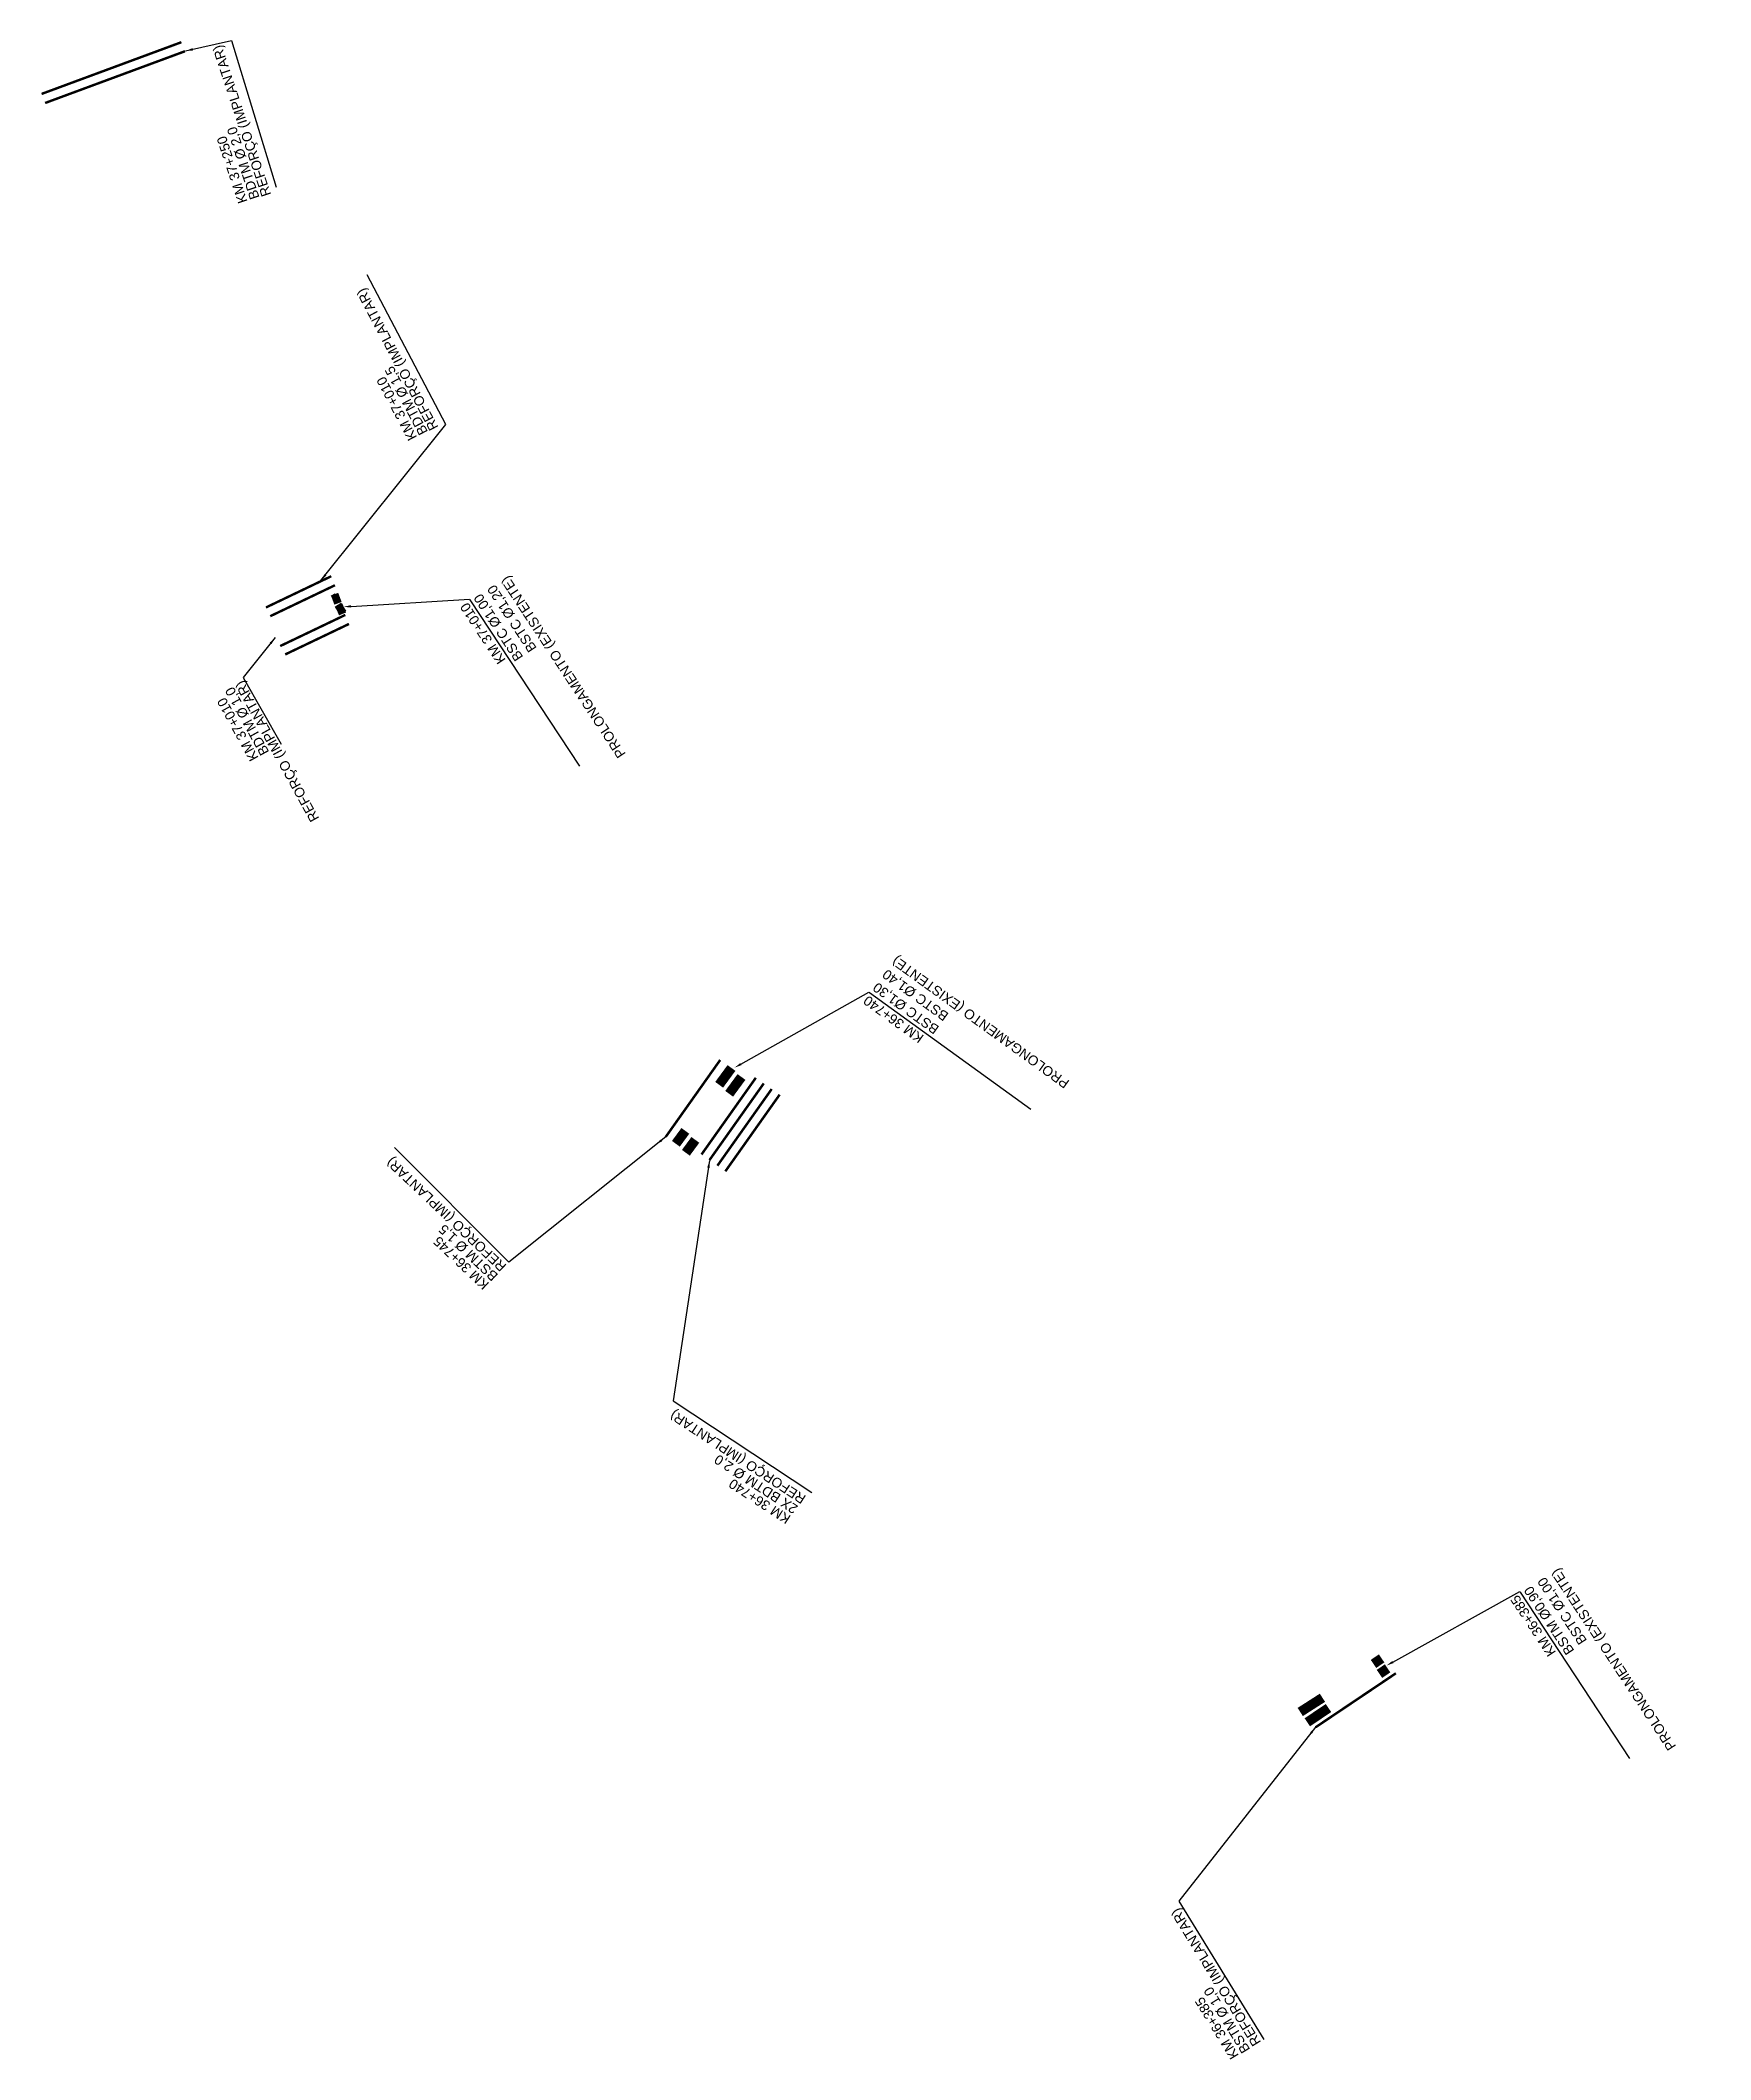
# Model space of a CAD drawing. Header units: metres. Extents: x 290209 to 324422, y 7399791 to 7463837.
# Drawn here: x 322063 to 322750, y 7421715 to 7422546 of the extents above; entities that cross this region are included whole.
import ezdxf
from ezdxf import colors
from ezdxf.entities.mleader import LeaderData, LeaderLine
from ezdxf.math import Vec2, Vec3

# ---------------------------------------------------------------- set-up
doc = ezdxf.new("R2010")
doc.units = ezdxf.units.M
for name, color, linetype in [('_DRENAGEM _TEXTOS_TIC', 2, 'Continuous'), ('_DRENAGEM_AMPLIAÇÃO DE BUEIRO-TIC', 23, 'Continuous'), ('BUEIRO_1.0', 50, 'Continuous'), ('BUEIRO_1.5', 50, 'Continuous'), ('BUEIRO_2.0', 50, 'Continuous'), ('BUEIRO_TEXTO', 2, 'Continuous')]:
    doc.layers.add(name, color=color, linetype=linetype)
doc.styles.add('$0$DIM', font='arial.ttf', dxfattribs={"width": 0.8})
doc.styles.add('SIMPLEX', font='simplex.shx')
doc.styles.get("Standard").update_dxf_attribs({"font": 'simplex.shx'})
doc.dimstyles.get("Standard").update_dxf_attribs({"dimtxt": 0.18, "dimasz": 0.18, "dimexe": 0.18, "dimexo": 0.0625, "dimgap": 0.09, "dimtad": 0, "dimtih": 1, "dimtoh": 1, "dimdec": 4, "dimzin": 0, "dimdsep": 46, "dimtxsty": 'Standard', "dimcen": 0.09, "dimadec": 0, "dimazin": 0, "dimtfac": 1, "dimtdec": 4, "dimtofl": 0, "dimtmove": 0, "dimatfit": 3, "dimfxl": 1, "dimtolj": 1, "dimtzin": 0, "dimarcsym": 0})

msp = doc.modelspace()

# ---------------------------------------------------------------- texts
at = {"layer": 'BUEIRO_TEXTO', "style": '$0$DIM'}
for s, rotation, p in [('REFORÇO (IMPLANTAR) ', 108.312739, (322158.346, 7422482.197, -752)), ('KM 37+250', 108.312739, (322148.666, 7422479.383, -2)), ('BDTM Ø 2,0', 108.312739, (322153.569, 7422481.031, -2)), ('REFORÇO (IMPLANTAR) ', 117.894781, (322227.188, 7422386.541)), ('BDTM Ø 1,5', 117.894781, (322222.883, 7422384.673)), ('KM 37+010', 117.894781, (322218.419, 7422382.406)), ('BDTM Ø 1,0', 118.824839, (322157.628, 7422253.009)), ('REFORÇO (IMPLANTAR) ', 118.824839, (322178.18, 7422225.698)), ('KM 37+010', 118.824839, (322153.228, 7422250.628)), ('REFORÇO (IMPLANTAR) ', 136.595653, (322255.387, 7422041.949)), ('BSTM Ø 1,5', 136.595653, (322251.906, 7422038.014)), ('KM 36+745', 136.595653, (322248.245, 7422034.48)), ('REFORÇO (IMPLANTAR) ', 146.883588, (322378.598, 7421946.978)), ('2X BDTM Ø 2,0', 146.883588, (322375.3, 7421942.854)), ('KM 36+740', 146.883588, (322372.329, 7421938.723)), ('REFORÇO (IMPLANTAR) ', 121.511087, (322565.539, 7421722.468)), ('KM 36+385', 121.511087, (322556.406, 7421717.063)), ('BSTM Ø 1,0', 121.511087, (322561.06, 7421719.538))]:
    msp.add_text(s, height=4, rotation=rotation, dxfattribs=at).set_placement(p)

# ---------------------------------------------------------------- linework, layer by layer
at = {"layer": '_DRENAGEM_AMPLIAÇÃO DE BUEIRO-TIC', "const_width": 4}
for points in [[(322183.623, 7422315.47), (322186.603, 7422316.584)], [(322183.886, 7422315.541), (322185.601, 7422316.584)], [(322185.468, 7422311.046), (322188.173, 7422312.727)], [(322185.468, 7422311.046), (322188.376, 7422312.229)], [(322342.558, 7422116.184), (322347.627, 7422123.093)], [(322342.558, 7422116.184), (322347.627, 7422123.093)], [(322346.671, 7422112.481), (322351.74, 7422119.39)], [(322346.671, 7422112.481), (322351.74, 7422119.39)], [(322324.761, 7422091.925), (322328.656, 7422097.234)], [(322324.761, 7422091.925), (322328.656, 7422097.234)], [(322328.874, 7422088.221), (322332.769, 7422093.53)], [(322328.874, 7422088.221), (322332.769, 7422093.53)]]:
    msp.add_lwpolyline(points, dxfattribs=at)
at = {"layer": '_DRENAGEM_AMPLIAÇÃO DE BUEIRO-TIC', "const_width": 4, "elevation": 743.329}
for points in [[(322614.993, 7421880.337), (322611.655, 7421878.058)], [(322614.993, 7421880.337), (322611.655, 7421878.058)], [(322617.45, 7421876.242), (322614.112, 7421873.962)], [(322617.45, 7421876.242), (322614.112, 7421873.962)], [(322590.665, 7421864.148), (322581.53, 7421858.3)], [(322590.665, 7421864.148), (322581.53, 7421858.3)], [(322593.157, 7421859.923), (322584.431, 7421854.054)], [(322593.157, 7421859.923), (322584.431, 7421854.054)]]:
    msp.add_lwpolyline(points, dxfattribs=at)
at = {"layer": 'BUEIRO_1.0', "ltscale": 5, "const_width": 1.005}
for points in [[(322188.821, 7422309.385), (322162.045, 7422296.58)], [(322190.332, 7422305.673), (322164.094, 7422293.126)], [(322620.855, 7421874.197), (322587.838, 7421852.006)]]:
    msp.add_lwpolyline(points, dxfattribs=at)
at = {"layer": 'BUEIRO_1.5', "ltscale": 5, "const_width": 1.005}
for points in [[(322183.058, 7422325.296), (322156.186, 7422312.445)], [(322184.568, 7422321.584), (322157.933, 7422308.847)], [(322342.983, 7422126.384), (322320.585, 7422094.766)]]:
    msp.add_lwpolyline(points, dxfattribs=at)
at = {"layer": 'BUEIRO_2.0', "ltscale": 5, "const_width": 1.005}
for points in [[(322121.416, 7422544.868), (322063.915, 7422523.601)], [(322122.886, 7422541.147), (322065.363, 7422519.872)], [(322357.641, 7422119.064), (322335.299, 7422087.524)], [(322360.905, 7422116.751), (322338.563, 7422085.212)], [(322364.169, 7422114.439), (322341.827, 7422082.9)], [(322367.433, 7422112.127), (322345.091, 7422080.587)]]:
    msp.add_lwpolyline(points, dxfattribs=at)

msp.set_redraw_order([(e.dxf.handle, doc.entitydb.next_handle()) for e in msp.query("TEXT MTEXT ATTDEF DIMENSION ARC_DIMENSION")])  # texts and dimensions are drawn at this point

# ---------------------------------------------------------------- leaders
at = {"layer": '_DRENAGEM _TEXTOS_TIC', "color": 2, "linetype": 'Continuous', "lineweight": -3}
ml = msp.add_multileader_mtext('Standard', dxfattribs=at)
ml.set_content('{\\fArial|b0|i0|c0|p34;\\C256;KM 37+010\\PBSTC %%C1,00\\PBSTC %%C1,20\\PPROLONGAMENTO (EXISTENTE)}', color=2, style='SIMPLEX')
ml.set_leader_properties(color=256)
ml.build(insert=Vec2(0, 0))
ml.multileader.update_dxf_attribs({"text_right_attachment_type": 6, "dogleg_length": 0.36, "arrow_head_size": 3})
ctx = ml.context
ctx.base_point, ctx.arrow_head_size, ctx.landing_gap_size, ctx.plane_origin, ctx.plane_x_axis, ctx.plane_y_axis = Vec3(322286.145, 7422240.888), 3, 0.09, Vec3(322498.249, 7422319.887), Vec3(-0.5500074, 0.8351598), Vec3(-0.8351598, -0.5500074)
ctx.right_attachment, ctx.text_align_type = 6, 2
notes = []
notes.append((ctx, [(1, (1, 1, 0), (322239.861, 7422315.873), (0.5500074, -0.8351598), 0.36, [(0, [(322188.173, 7422312.727)], 0, [])])]))
ctx.mtext.insert, ctx.mtext.text_direction, ctx.mtext.rotation, ctx.mtext.width, ctx.mtext.defined_height, ctx.mtext.alignment, ctx.mtext.flow_direction = Vec3(322235.786, 7422312.651), Vec3(-0.5500074, 0.8351598), 2.1531694, 111.77672, 31.932, 3, 5
ml = msp.add_multileader_mtext('Standard', dxfattribs=at)
ml.set_content('{\\fArial|b0|i0|c0|p34;\\C256;KM 36+740\\PBSTC %%C1,30\\PBSTC %%C1,40\\PPROLONGAMENTO (EXISTENTE)}', color=2, style='SIMPLEX')
ml.set_leader_properties(color=256)
ml.build(insert=Vec2(0, 0))
ml.multileader.update_dxf_attribs({"text_right_attachment_type": 6, "dogleg_length": 0.36, "arrow_head_size": 3})
ctx = ml.context
ctx.base_point, ctx.arrow_head_size, ctx.landing_gap_size, ctx.plane_origin, ctx.plane_x_axis, ctx.plane_y_axis = Vec3(322473.955, 7422100.615), 3, 0.09, Vec3(322661.156, 7422248.443), Vec3(-0.8103491, 0.5859474), Vec3(-0.5859474, -0.8103491)
ctx.right_attachment, ctx.text_align_type = 6, 2
notes.append((ctx, [(1, (1, 1, 0), (322404.095, 7422154.324), (0.8103491, -0.5859474), 0.36, [(0, [(322348.927, 7422123.236)], 0, [])])]))
ctx.mtext.insert, ctx.mtext.text_direction, ctx.mtext.rotation, ctx.mtext.width, ctx.mtext.defined_height, ctx.mtext.alignment, ctx.mtext.flow_direction = Vec3(322401.427, 7422149.866), Vec3(-0.8103491, 0.5859474), 2.515544, 111.77672, 31.932, 3, 5
ml = msp.add_multileader_mtext('Standard', dxfattribs=at)
ml.set_content('{\\fArial|b0|i0|c0|p34;\\C256;KM 36+385\\PBSTM %%C0,90\\PBSTC %%C1,00\\PPROLONGAMENTO (EXISTENTE)}', color=2, style='SIMPLEX')
ml.set_leader_properties(color=256)
ml.build(insert=Vec2(0, 0))
ml.multileader.update_dxf_attribs({"text_right_attachment_type": 6, "dogleg_length": 0.36, "arrow_head_size": 3})
ctx = ml.context
ctx.base_point, ctx.arrow_head_size, ctx.landing_gap_size, ctx.plane_origin, ctx.plane_x_axis, ctx.plane_y_axis = Vec3(322718.061, 7421832.837), 3, 0.09, Vec3(322945.508, 7421904.703), Vec3(-0.5500074, 0.8351598), Vec3(-0.8351598, -0.5500074)
ctx.right_attachment, ctx.text_align_type = 6, 2
notes.append((ctx, [(1, (1, 1, 0), (322671.776, 7421907.823), (0.5500074, -0.8351598), 0.36, [(0, [(322617.013, 7421877.38)], 0, [])])]))
ctx.mtext.insert, ctx.mtext.text_direction, ctx.mtext.rotation, ctx.mtext.width, ctx.mtext.defined_height, ctx.mtext.alignment, ctx.mtext.flow_direction = Vec3(322667.701, 7421904.6), Vec3(-0.5500074, 0.8351598), 2.1531694, 111.77672, 31.932, 3, 5
at = {"layer": 'BUEIRO_TEXTO'}
for points in [[(322123.133, 7422541.271), (322142.054, 7422545.614), (322160.316, 7422485.224)], [(322178.782, 7422323.501), (322230.222, 7422387.722), (322197.758, 7422449.252)], [(322160.019, 7422300.077), (322146.818, 7422283.668), (322162.412, 7422256.174)], [(322320.585, 7422094.766), (322256.086, 7422043.256), (322208.994, 7422090.453)], [(322338.565, 7422085.006), (322323.644, 7421986.241), (322380.732, 7421948.49)], [(322587.838, 7421852.006), (322531.616, 7421780.558), (322566.592, 7421723.595)]]:
    msp.add_leader(points, dimstyle='Standard', override={"dimasz": 3}, dxfattribs=at)
for ctx, leaders in notes:
    for number, flags, end, landing, length, lines in leaders:
        leader = LeaderData()
        leader.index, (leader.has_last_leader_line, leader.has_dogleg_vector, leader.attachment_direction) = number, flags
        leader.last_leader_point, leader.dogleg_vector, leader.dogleg_length = Vec3(end), Vec3(landing), length
        for number, points, colour, breaks in lines:
            line = LeaderLine()
            line.index, line.vertices, line.color, line.breaks = number, Vec3.list(points), colors.encode_raw_color(colour), breaks
            leader.lines.append(line)
        ctx.leaders.append(leader)

doc.saveas('drawing.dxf')
